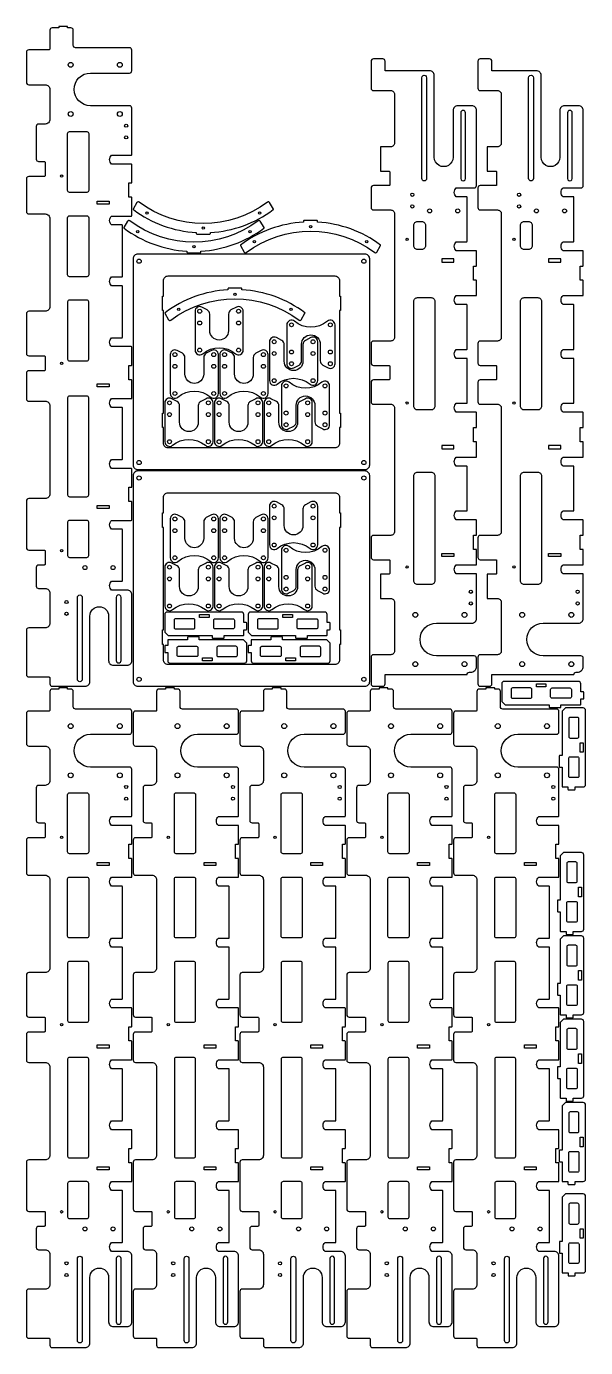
# Model space of a CAD drawing. Extents: x 6578 to 7772, y 12362 to 15184.
import ezdxf

# ---------------------------------------------------------------- set-up
doc = ezdxf.new("R2010")
doc.units = 0

# ---------------------------------------------------------------- blocks, each defined once
blk = doc.blocks.new('Part2012044793', base_point=(-50, 0))
at = {"layer": '1'}
for points in [[(6, 125.4, 0.4142136), (5, 126.4), (0, 126.4), (0, 167.6, 0.4142136), (-1, 168.6), (-12.5, 168.6), (-12.5, 174, 0.4142136), (-13.5, 175), (-26.5, 175, 0.4142136), (-27.5, 174), (-27.5, 168.6), (-45, 168.6, 0.4142136), (-50, 163.6), (-50, 5, 0.4142136), (-45, 0), (-7, 0), (0, 7), (0, 101.4), (5, 101.4, 0.4142136), (6, 102.4)], [(-14, 145.6), (-14, 107.4, -0.4142136), (-17, 104.4), (-33, 104.4, -0.4142136), (-36, 107.4), (-36, 145.6, -0.4142136), (-33, 148.6), (-17, 148.6, -0.4142136)], [(-14, 61.2, 0.4142136), (-17, 64.2), (-33, 64.2, 0.4142136), (-36, 61.2), (-36, 23, 0.4142136), (-33, 20), (-17, 20, 0.4142136), (-14, 23)]]:
    blk.add_lwpolyline(points, format="xyb", close=True, dxfattribs=at)
blk.add_lwpolyline([(-38.55, 94.4), (-38.55, 74.2), (-45.1, 74.2), (-45.1, 94.4)], close=True, dxfattribs=at)
blk = doc.blocks.new('Part2146172900', base_point=(-50, 0))
at = {"layer": '1'}
for points in [[(6, 125.4, 0.4142136), (5, 126.4), (0, 126.4), (0, 167.6, 0.4142136), (-1, 168.6), (-12.5, 168.6), (-12.5, 174, 0.4142136), (-13.5, 175), (-26.5, 175, 0.4142136), (-27.5, 174), (-27.5, 168.6), (-45, 168.6, 0.4142136), (-50, 163.6), (-50, 5, 0.4142136), (-45, 0), (-7, 0), (0, 7), (0, 101.4), (5, 101.4, 0.4142136), (6, 102.4)], [(-14, 145.6), (-14, 107.4, -0.4142136), (-17, 104.4), (-33, 104.4, -0.4142136), (-36, 107.4), (-36, 145.6, -0.4142136), (-33, 148.6), (-17, 148.6, -0.4142136)], [(-14, 61.2, 0.4142136), (-17, 64.2), (-33, 64.2, 0.4142136), (-36, 61.2), (-36, 23, 0.4142136), (-33, 20), (-17, 20, 0.4142136), (-14, 23)]]:
    blk.add_lwpolyline(points, format="xyb", close=True, dxfattribs=at)
blk.add_lwpolyline([(-38.55, 94.4), (-38.55, 74.2), (-45.1, 74.2), (-45.1, 94.4)], close=True, dxfattribs=at)
blk = doc.blocks.new('Part1454773112', base_point=(-50, 0))
at = {"layer": '1'}
for points in [[(6, 125.4, 0.4142136), (5, 126.4), (0, 126.4), (0, 167.6, 0.4142136), (-1, 168.6), (-12.5, 168.6), (-12.5, 174, 0.4142136), (-13.5, 175), (-26.5, 175, 0.4142136), (-27.5, 174), (-27.5, 168.6), (-45, 168.6, 0.4142136), (-50, 163.6), (-50, 5, 0.4142136), (-45, 0), (-7, 0), (0, 7), (0, 101.4), (5, 101.4, 0.4142136), (6, 102.4)], [(-14, 145.6), (-14, 107.4, -0.4142136), (-17, 104.4), (-33, 104.4, -0.4142136), (-36, 107.4), (-36, 145.6, -0.4142136), (-33, 148.6), (-17, 148.6, -0.4142136)], [(-14, 61.2, 0.4142136), (-17, 64.2), (-33, 64.2, 0.4142136), (-36, 61.2), (-36, 23, 0.4142136), (-33, 20), (-17, 20, 0.4142136), (-14, 23)]]:
    blk.add_lwpolyline(points, format="xyb", close=True, dxfattribs=at)
blk.add_lwpolyline([(-38.55, 94.4), (-38.55, 74.2), (-45.1, 74.2), (-45.1, 94.4)], close=True, dxfattribs=at)
blk = doc.blocks.new('Part2070218591', base_point=(-50, 0))
at = {"layer": '1'}
for points in [[(6, 125.4, 0.4142136), (5, 126.4), (0, 126.4), (0, 167.6, 0.4142136), (-1, 168.6), (-12.5, 168.6), (-12.5, 174, 0.4142136), (-13.5, 175), (-26.5, 175, 0.4142136), (-27.5, 174), (-27.5, 168.6), (-45, 168.6, 0.4142136), (-50, 163.6), (-50, 5, 0.4142136), (-45, 0), (-7, 0), (0, 7), (0, 101.4), (5, 101.4, 0.4142136), (6, 102.4)], [(-14, 145.6), (-14, 107.4, -0.4142136), (-17, 104.4), (-33, 104.4, -0.4142136), (-36, 107.4), (-36, 145.6, -0.4142136), (-33, 148.6), (-17, 148.6, -0.4142136)], [(-14, 61.2, 0.4142136), (-17, 64.2), (-33, 64.2, 0.4142136), (-36, 61.2), (-36, 23, 0.4142136), (-33, 20), (-17, 20, 0.4142136), (-14, 23)]]:
    blk.add_lwpolyline(points, format="xyb", close=True, dxfattribs=at)
blk.add_lwpolyline([(-38.55, 94.4), (-38.55, 74.2), (-45.1, 74.2), (-45.1, 94.4)], close=True, dxfattribs=at)
blk = doc.blocks.new('Part1002874080', base_point=(-50, 0))
at = {"layer": '1'}
for points in [[(6, 125.4, 0.4142136), (5, 126.4), (0, 126.4), (0, 167.6, 0.4142136), (-1, 168.6), (-12.5, 168.6), (-12.5, 174, 0.4142136), (-13.5, 175), (-26.5, 175, 0.4142136), (-27.5, 174), (-27.5, 168.6), (-45, 168.6, 0.4142136), (-50, 163.6), (-50, 5, 0.4142136), (-45, 0), (-7, 0), (0, 7), (0, 101.4), (5, 101.4, 0.4142136), (6, 102.4)], [(-14, 145.6), (-14, 107.4, -0.4142136), (-17, 104.4), (-33, 104.4, -0.4142136), (-36, 107.4), (-36, 145.6, -0.4142136), (-33, 148.6), (-17, 148.6, -0.4142136)], [(-14, 61.2, 0.4142136), (-17, 64.2), (-33, 64.2, 0.4142136), (-36, 61.2), (-36, 23, 0.4142136), (-33, 20), (-17, 20, 0.4142136), (-14, 23)]]:
    blk.add_lwpolyline(points, format="xyb", close=True, dxfattribs=at)
blk.add_lwpolyline([(-38.55, 94.4), (-38.55, 74.2), (-45.1, 74.2), (-45.1, 94.4)], close=True, dxfattribs=at)
blk = doc.blocks.new('Part1115939180', base_point=(-4.5, -30))
at = {"layer": '1'}
for points in [[(1405, 95.5, 0.414214), (1395, 105.5), (1255, 105.5, -1), (1255, 145.5), (1350, 145.5, 0.414214), (1360, 155.5), (1360, 185, 0.414214), (1350, 195), (1209.5, 195, 0.414214), (1199.5, 185), (1199.5, 151.9, -0.460628), (1180.5, 151.9), (1180.5, 174, 0.414214), (1179.5, 175), (1070.5, 175, 0.414214), (1069.5, 174), (1069.5, 151.9, -0.460628), (1050.5, 151.9), (1050.5, 194, 0.414214), (1049.5, 195), (1011.1, 195, 0.414214), (1010.1, 194), (1010.1, 188.7), (979.9, 188.7), (979.9, 194, 0.414214), (978.9, 195), (940.5, 195, 0.414214), (939.5, 194), (939.5, 151.9, -0.460628), (920.5, 151.9), (920.5, 174, 0.414214), (919.5, 175), (810.5, 175, 0.414214), (809.5, 174), (809.5, 151.9, -0.460628), (790.5, 151.9), (790.5, 194, 0.414214), (789.5, 195), (751.1, 195, 0.414214), (750.1, 194), (750.1, 188.7), (719.9, 188.7), (719.9, 194, 0.414214), (718.9, 195), (680.5, 195, 0.414214), (679.5, 194), (679.5, 151.9, -0.460628), (660.5, 151.9), (660.5, 174, 0.414214), (659.5, 175), (550.5, 175, 0.414214), (549.5, 174), (549.5, 151.9, -0.460628), (530.5, 151.9), (530.5, 174, 0.414214), (529.5, 175), (420.5, 175, 0.414214), (419.5, 174), (419.5, 151.9, -0.460628), (400.5, 151.9), (400.5, 194, 0.414214), (399.5, 195), (361.1, 195, 0.414214), (360.1, 194), (360.1, 188.7), (329.9, 188.7), (329.9, 194, 0.414214), (328.9, 195), (290.5, 195, 0.414214), (289.5, 194), (289.5, 151.9, -0.460628), (270.5, 151.9), (270.5, 194, 0.414214), (269.5, 195), (170, 195, 0.414214), (165, 190), (165, 107, -1), (95, 107), (95, 190, 0.414214), (90, 195), (46, 195, 0.414214), (41, 190), (41, 75, -0.414214), (36, 70), (3.5, 70, 0.414214), (-1.5, 65), (-1.5, 58), (-3.5, 58, 0.414214), (-4.5, 57), (-4.5, 40, 0.414214), (-3.5, 39), (-1.5, 39), (-1.5, 25, 0.414214), (3.5, 20), (43.5, 20, -0.414214), (45.5, 18), (45.5, -25, 0.414214), (50.5, -30), (115, -30, 0.414214), (120, -25), (120, 10, -0.414214), (130, 20), (194, 20, -0.414214), (204, 10), (204, -4, 0.414214), (209, -9), (279, -9, 0.414214), (284, -4), (284, 8, -0.414214), (286, 10), (314, 10, -0.414214), (316, 8), (316, -25, 0.414214), (321, -30), (391, -30, 0.414214), (396, -25), (396, 10, -0.414214), (406, 20), (594, 20, -0.414214), (604, 10), (604, -25, 0.414214), (609, -30), (694, -30, 0.414214), (699, -25), (699, 8, -0.414214), (701, 10), (729, 10, -0.414214), (731, 8), (731, -25, 0.414214), (736, -30), (791, -30, 0.414214), (796, -25), (796, 10, -0.414214), (806, 20), (994, 20, -0.414214), (1004, 10), (1004, -25, 0.414214), (1009, -30), (1109, -30, 0.414214), (1114, -25), (1114, 8, -0.414214), (1116, 10), (1144, 10, -0.414214), (1146, 8), (1146, -4, 0.414214), (1151, -9), (1191, -9, 0.414214), (1196, -4), (1196, 10, -0.414214), (1206, 20), (1270.1, 20, -0.414214), (1280.1, 10), (1280.1, -25, 0.414214), (1285.1, -30), (1380, -30, 0.414214), (1385, -25), (1385, 18, -0.414214), (1387, 20), (1400, 20, 0.414214), (1405, 25)], [(1350, 172.1), (1215, 172.1, 1), (1215, 161.9), (1350, 161.9, 1)], [(350, 99), (350, 62, -0.414214), (346, 58), (224, 58, -0.414214), (220, 62), (220, 99, -0.414214), (224, 103), (346, 103, -0.414214)], [(530, 99), (530, 62, -0.414214), (526, 58), (404, 58, -0.414214), (400, 62), (400, 99, -0.414214), (404, 103), (526, 103, -0.414214)], [(710, 99, 0.414214), (706, 103), (584, 103, 0.414214), (580, 99), (580, 62, 0.414214), (584, 58), (706, 58, 0.414214), (710, 62)], [(1000, 99, 0.414214), (996, 103), (789, 103, 0.414214), (785, 99), (785, 62, 0.414214), (789, 58), (996, 58, 0.414214), (1000, 62)], [(1129.5, 99, 0.414214), (1125.5, 103), (1054.5, 103, 0.414214), (1050.5, 99), (1050.5, 62, 0.414214), (1054.5, 58), (1125.5, 58, 0.414214), (1129.5, 62)], [(1390, 89.1, -1), (1390, 78.9), (1215, 78.9, -1), (1215, 89.1)]]:
    blk.add_lwpolyline(points, format="xyb", close=True, dxfattribs=at)
for points in [[(375.1, 146.5), (375.1, 121.3), (368.6, 121.3), (368.6, 146.5)], [(765.1, 146.5), (765.1, 121.3), (758.6, 121.3), (758.6, 146.5)], [(1025.1, 146.5), (1025.1, 121.3), (1018.6, 121.3), (1018.6, 146.5)]]:
    blk.add_lwpolyline(points, close=True, dxfattribs=at)
for centre, radius in [((77.5, 169.5), 5.25), ((182.5, 169.5), 5.25), ((207.5, 183), 3.4), ((232.5, 183), 3.4), ((1151.5, 155), 4.25), ((1151.5, 95), 4.25), ((77.5, 64.5), 5.25), ((182.5, 64.5), 5.25), ((1225, 55.5), 3.4), ((1250, 55.5), 3.4), ((315, 45), 2.5), ((715, 45), 2.5), ((1115, 45), 2.5)]:
    blk.add_circle(centre, radius, dxfattribs=at)
blk = doc.blocks.new('Part1160645704', base_point=(-4.5, -30))
at = {"layer": '1'}
for points in [[(1405, 95.5, 0.414214), (1395, 105.5), (1255, 105.5, -1), (1255, 145.5), (1350, 145.5, 0.414214), (1360, 155.5), (1360, 185, 0.414214), (1350, 195), (1209.5, 195, 0.414214), (1199.5, 185), (1199.5, 151.9, -0.460628), (1180.5, 151.9), (1180.5, 174, 0.414214), (1179.5, 175), (1070.5, 175, 0.414214), (1069.5, 174), (1069.5, 151.9, -0.460628), (1050.5, 151.9), (1050.5, 194, 0.414214), (1049.5, 195), (1011.1, 195, 0.414214), (1010.1, 194), (1010.1, 188.7), (979.9, 188.7), (979.9, 194, 0.414214), (978.9, 195), (940.5, 195, 0.414214), (939.5, 194), (939.5, 151.9, -0.460628), (920.5, 151.9), (920.5, 174, 0.414214), (919.5, 175), (810.5, 175, 0.414214), (809.5, 174), (809.5, 151.9, -0.460628), (790.5, 151.9), (790.5, 194, 0.414214), (789.5, 195), (751.1, 195, 0.414214), (750.1, 194), (750.1, 188.7), (719.9, 188.7), (719.9, 194, 0.414214), (718.9, 195), (680.5, 195, 0.414214), (679.5, 194), (679.5, 151.9, -0.460628), (660.5, 151.9), (660.5, 174, 0.414214), (659.5, 175), (550.5, 175, 0.414214), (549.5, 174), (549.5, 151.9, -0.460628), (530.5, 151.9), (530.5, 174, 0.414214), (529.5, 175), (420.5, 175, 0.414214), (419.5, 174), (419.5, 151.9, -0.460628), (400.5, 151.9), (400.5, 194, 0.414214), (399.5, 195), (361.1, 195, 0.414214), (360.1, 194), (360.1, 188.7), (329.9, 188.7), (329.9, 194, 0.414214), (328.9, 195), (290.5, 195, 0.414214), (289.5, 194), (289.5, 151.9, -0.460628), (270.5, 151.9), (270.5, 194, 0.414214), (269.5, 195), (170, 195, 0.414214), (165, 190), (165, 107, -1), (95, 107), (95, 190, 0.414214), (90, 195), (46, 195, 0.414214), (41, 190), (41, 75, -0.414214), (36, 70), (3.5, 70, 0.414214), (-1.5, 65), (-1.5, 58), (-3.5, 58, 0.414214), (-4.5, 57), (-4.5, 40, 0.414214), (-3.5, 39), (-1.5, 39), (-1.5, 25, 0.414214), (3.5, 20), (43.5, 20, -0.414214), (45.5, 18), (45.5, -25, 0.414214), (50.5, -30), (115, -30, 0.414214), (120, -25), (120, 10, -0.414214), (130, 20), (194, 20, -0.414214), (204, 10), (204, -4, 0.414214), (209, -9), (279, -9, 0.414214), (284, -4), (284, 8, -0.414214), (286, 10), (314, 10, -0.414214), (316, 8), (316, -25, 0.414214), (321, -30), (391, -30, 0.414214), (396, -25), (396, 10, -0.414214), (406, 20), (594, 20, -0.414214), (604, 10), (604, -25, 0.414214), (609, -30), (694, -30, 0.414214), (699, -25), (699, 8, -0.414214), (701, 10), (729, 10, -0.414214), (731, 8), (731, -25, 0.414214), (736, -30), (791, -30, 0.414214), (796, -25), (796, 10, -0.414214), (806, 20), (994, 20, -0.414214), (1004, 10), (1004, -25, 0.414214), (1009, -30), (1109, -30, 0.414214), (1114, -25), (1114, 8, -0.414214), (1116, 10), (1144, 10, -0.414214), (1146, 8), (1146, -4, 0.414214), (1151, -9), (1191, -9, 0.414214), (1196, -4), (1196, 10, -0.414214), (1206, 20), (1270.1, 20, -0.414214), (1280.1, 10), (1280.1, -25, 0.414214), (1285.1, -30), (1380, -30, 0.414214), (1385, -25), (1385, 18, -0.414214), (1387, 20), (1400, 20, 0.414214), (1405, 25)], [(1350, 172.1), (1215, 172.1, 1), (1215, 161.9), (1350, 161.9, 1)], [(350, 99), (350, 62, -0.414214), (346, 58), (224, 58, -0.414214), (220, 62), (220, 99, -0.414214), (224, 103), (346, 103, -0.414214)], [(530, 99), (530, 62, -0.414214), (526, 58), (404, 58, -0.414214), (400, 62), (400, 99, -0.414214), (404, 103), (526, 103, -0.414214)], [(710, 99, 0.414214), (706, 103), (584, 103, 0.414214), (580, 99), (580, 62, 0.414214), (584, 58), (706, 58, 0.414214), (710, 62)], [(1000, 99, 0.414214), (996, 103), (789, 103, 0.414214), (785, 99), (785, 62, 0.414214), (789, 58), (996, 58, 0.414214), (1000, 62)], [(1129.5, 99, 0.414214), (1125.5, 103), (1054.5, 103, 0.414214), (1050.5, 99), (1050.5, 62, 0.414214), (1054.5, 58), (1125.5, 58, 0.414214), (1129.5, 62)], [(1390, 89.1, -1), (1390, 78.9), (1215, 78.9, -1), (1215, 89.1)]]:
    blk.add_lwpolyline(points, format="xyb", close=True, dxfattribs=at)
for points in [[(375.1, 146.5), (375.1, 121.3), (368.6, 121.3), (368.6, 146.5)], [(765.1, 146.5), (765.1, 121.3), (758.6, 121.3), (758.6, 146.5)], [(1025.1, 146.5), (1025.1, 121.3), (1018.6, 121.3), (1018.6, 146.5)]]:
    blk.add_lwpolyline(points, close=True, dxfattribs=at)
for centre, radius in [((77.5, 169.5), 5.25), ((182.5, 169.5), 5.25), ((207.5, 183), 3.4), ((232.5, 183), 3.4), ((1151.5, 155), 4.25), ((1151.5, 95), 4.25), ((77.5, 64.5), 5.25), ((182.5, 64.5), 5.25), ((1225, 55.5), 3.4), ((1250, 55.5), 3.4), ((315, 45), 2.5), ((715, 45), 2.5), ((1115, 45), 2.5)]:
    blk.add_circle(centre, radius, dxfattribs=at)
blk = doc.blocks.new('Part1557064205', base_point=(-4.5, -30))
at = {"layer": '1'}
for points in [[(1405, 95.5, 0.414214), (1395, 105.5), (1255, 105.5, -1), (1255, 145.5), (1350, 145.5, 0.414214), (1360, 155.5), (1360, 185, 0.414214), (1350, 195), (1209.5, 195, 0.414214), (1199.5, 185), (1199.5, 151.9, -0.460628), (1180.5, 151.9), (1180.5, 174, 0.414214), (1179.5, 175), (1070.5, 175, 0.414214), (1069.5, 174), (1069.5, 151.9, -0.460628), (1050.5, 151.9), (1050.5, 194, 0.414214), (1049.5, 195), (1011.1, 195, 0.414214), (1010.1, 194), (1010.1, 188.7), (979.9, 188.7), (979.9, 194, 0.414214), (978.9, 195), (940.5, 195, 0.414214), (939.5, 194), (939.5, 151.9, -0.460628), (920.5, 151.9), (920.5, 174, 0.414214), (919.5, 175), (810.5, 175, 0.414214), (809.5, 174), (809.5, 151.9, -0.460628), (790.5, 151.9), (790.5, 194, 0.414214), (789.5, 195), (751.1, 195, 0.414214), (750.1, 194), (750.1, 188.7), (719.9, 188.7), (719.9, 194, 0.414214), (718.9, 195), (680.5, 195, 0.414214), (679.5, 194), (679.5, 151.9, -0.460628), (660.5, 151.9), (660.5, 174, 0.414214), (659.5, 175), (550.5, 175, 0.414214), (549.5, 174), (549.5, 151.9, -0.460628), (530.5, 151.9), (530.5, 174, 0.414214), (529.5, 175), (420.5, 175, 0.414214), (419.5, 174), (419.5, 151.9, -0.460628), (400.5, 151.9), (400.5, 194, 0.414214), (399.5, 195), (361.1, 195, 0.414214), (360.1, 194), (360.1, 188.7), (329.9, 188.7), (329.9, 194, 0.414214), (328.9, 195), (290.5, 195, 0.414214), (289.5, 194), (289.5, 151.9, -0.460628), (270.5, 151.9), (270.5, 194, 0.414214), (269.5, 195), (170, 195, 0.414214), (165, 190), (165, 107, -1), (95, 107), (95, 190, 0.414214), (90, 195), (46, 195, 0.414214), (41, 190), (41, 75, -0.414214), (36, 70), (3.5, 70, 0.414214), (-1.5, 65), (-1.5, 58), (-3.5, 58, 0.414214), (-4.5, 57), (-4.5, 40, 0.414214), (-3.5, 39), (-1.5, 39), (-1.5, 25, 0.414214), (3.5, 20), (43.5, 20, -0.414214), (45.5, 18), (45.5, -25, 0.414214), (50.5, -30), (115, -30, 0.414214), (120, -25), (120, 10, -0.414214), (130, 20), (194, 20, -0.414214), (204, 10), (204, -4, 0.414214), (209, -9), (279, -9, 0.414214), (284, -4), (284, 8, -0.414214), (286, 10), (314, 10, -0.414214), (316, 8), (316, -25, 0.414214), (321, -30), (391, -30, 0.414214), (396, -25), (396, 10, -0.414214), (406, 20), (594, 20, -0.414214), (604, 10), (604, -25, 0.414214), (609, -30), (694, -30, 0.414214), (699, -25), (699, 8, -0.414214), (701, 10), (729, 10, -0.414214), (731, 8), (731, -25, 0.414214), (736, -30), (791, -30, 0.414214), (796, -25), (796, 10, -0.414214), (806, 20), (994, 20, -0.414214), (1004, 10), (1004, -25, 0.414214), (1009, -30), (1109, -30, 0.414214), (1114, -25), (1114, 8, -0.414214), (1116, 10), (1144, 10, -0.414214), (1146, 8), (1146, -4, 0.414214), (1151, -9), (1191, -9, 0.414214), (1196, -4), (1196, 10, -0.414214), (1206, 20), (1270.1, 20, -0.414214), (1280.1, 10), (1280.1, -25, 0.414214), (1285.1, -30), (1380, -30, 0.414214), (1385, -25), (1385, 18, -0.414214), (1387, 20), (1400, 20, 0.414214), (1405, 25)], [(1350, 172.1), (1215, 172.1, 1), (1215, 161.9), (1350, 161.9, 1)], [(350, 99), (350, 62, -0.414214), (346, 58), (224, 58, -0.414214), (220, 62), (220, 99, -0.414214), (224, 103), (346, 103, -0.414214)], [(530, 99), (530, 62, -0.414214), (526, 58), (404, 58, -0.414214), (400, 62), (400, 99, -0.414214), (404, 103), (526, 103, -0.414214)], [(710, 99, 0.414214), (706, 103), (584, 103, 0.414214), (580, 99), (580, 62, 0.414214), (584, 58), (706, 58, 0.414214), (710, 62)], [(1000, 99, 0.414214), (996, 103), (789, 103, 0.414214), (785, 99), (785, 62, 0.414214), (789, 58), (996, 58, 0.414214), (1000, 62)], [(1129.5, 99, 0.414214), (1125.5, 103), (1054.5, 103, 0.414214), (1050.5, 99), (1050.5, 62, 0.414214), (1054.5, 58), (1125.5, 58, 0.414214), (1129.5, 62)], [(1390, 89.1, -1), (1390, 78.9), (1215, 78.9, -1), (1215, 89.1)]]:
    blk.add_lwpolyline(points, format="xyb", close=True, dxfattribs=at)
for points in [[(375.1, 146.5), (375.1, 121.3), (368.6, 121.3), (368.6, 146.5)], [(765.1, 146.5), (765.1, 121.3), (758.6, 121.3), (758.6, 146.5)], [(1025.1, 146.5), (1025.1, 121.3), (1018.6, 121.3), (1018.6, 146.5)]]:
    blk.add_lwpolyline(points, close=True, dxfattribs=at)
for centre, radius in [((77.5, 169.5), 5.25), ((182.5, 169.5), 5.25), ((207.5, 183), 3.4), ((232.5, 183), 3.4), ((1151.5, 155), 4.25), ((1151.5, 95), 4.25), ((77.5, 64.5), 5.25), ((182.5, 64.5), 5.25), ((1225, 55.5), 3.4), ((1250, 55.5), 3.4), ((315, 45), 2.5), ((715, 45), 2.5), ((1115, 45), 2.5)]:
    blk.add_circle(centre, radius, dxfattribs=at)
blk = doc.blocks.new('Part865901877', base_point=(-4.5, -30))
at = {"layer": '1'}
for points in [[(1405, 95.5, 0.414214), (1395, 105.5), (1255, 105.5, -1), (1255, 145.5), (1350, 145.5, 0.414214), (1360, 155.5), (1360, 185, 0.414214), (1350, 195), (1209.5, 195, 0.414214), (1199.5, 185), (1199.5, 151.9, -0.460628), (1180.5, 151.9), (1180.5, 174, 0.414214), (1179.5, 175), (1070.5, 175, 0.414214), (1069.5, 174), (1069.5, 151.9, -0.460628), (1050.5, 151.9), (1050.5, 194, 0.414214), (1049.5, 195), (1011.1, 195, 0.414214), (1010.1, 194), (1010.1, 188.7), (979.9, 188.7), (979.9, 194, 0.414214), (978.9, 195), (940.5, 195, 0.414214), (939.5, 194), (939.5, 151.9, -0.460628), (920.5, 151.9), (920.5, 174, 0.414214), (919.5, 175), (810.5, 175, 0.414214), (809.5, 174), (809.5, 151.9, -0.460628), (790.5, 151.9), (790.5, 194, 0.414214), (789.5, 195), (751.1, 195, 0.414214), (750.1, 194), (750.1, 188.7), (719.9, 188.7), (719.9, 194, 0.414214), (718.9, 195), (680.5, 195, 0.414214), (679.5, 194), (679.5, 151.9, -0.460628), (660.5, 151.9), (660.5, 174, 0.414214), (659.5, 175), (550.5, 175, 0.414214), (549.5, 174), (549.5, 151.9, -0.460628), (530.5, 151.9), (530.5, 174, 0.414214), (529.5, 175), (420.5, 175, 0.414214), (419.5, 174), (419.5, 151.9, -0.460628), (400.5, 151.9), (400.5, 194, 0.414214), (399.5, 195), (361.1, 195, 0.414214), (360.1, 194), (360.1, 188.7), (329.9, 188.7), (329.9, 194, 0.414214), (328.9, 195), (290.5, 195, 0.414214), (289.5, 194), (289.5, 151.9, -0.460628), (270.5, 151.9), (270.5, 194, 0.414214), (269.5, 195), (170, 195, 0.414214), (165, 190), (165, 107, -1), (95, 107), (95, 190, 0.414214), (90, 195), (46, 195, 0.414214), (41, 190), (41, 75, -0.414214), (36, 70), (3.5, 70, 0.414214), (-1.5, 65), (-1.5, 58), (-3.5, 58, 0.414214), (-4.5, 57), (-4.5, 40, 0.414214), (-3.5, 39), (-1.5, 39), (-1.5, 25, 0.414214), (3.5, 20), (43.5, 20, -0.414214), (45.5, 18), (45.5, -25, 0.414214), (50.5, -30), (115, -30, 0.414214), (120, -25), (120, 10, -0.414214), (130, 20), (194, 20, -0.414214), (204, 10), (204, -4, 0.414214), (209, -9), (279, -9, 0.414214), (284, -4), (284, 8, -0.414214), (286, 10), (314, 10, -0.414214), (316, 8), (316, -25, 0.414214), (321, -30), (391, -30, 0.414214), (396, -25), (396, 10, -0.414214), (406, 20), (594, 20, -0.414214), (604, 10), (604, -25, 0.414214), (609, -30), (694, -30, 0.414214), (699, -25), (699, 8, -0.414214), (701, 10), (729, 10, -0.414214), (731, 8), (731, -25, 0.414214), (736, -30), (791, -30, 0.414214), (796, -25), (796, 10, -0.414214), (806, 20), (994, 20, -0.414214), (1004, 10), (1004, -25, 0.414214), (1009, -30), (1109, -30, 0.414214), (1114, -25), (1114, 8, -0.414214), (1116, 10), (1144, 10, -0.414214), (1146, 8), (1146, -4, 0.414214), (1151, -9), (1191, -9, 0.414214), (1196, -4), (1196, 10, -0.414214), (1206, 20), (1270.1, 20, -0.414214), (1280.1, 10), (1280.1, -25, 0.414214), (1285.1, -30), (1380, -30, 0.414214), (1385, -25), (1385, 18, -0.414214), (1387, 20), (1400, 20, 0.414214), (1405, 25)], [(1350, 172.1), (1215, 172.1, 1), (1215, 161.9), (1350, 161.9, 1)], [(350, 99), (350, 62, -0.414214), (346, 58), (224, 58, -0.414214), (220, 62), (220, 99, -0.414214), (224, 103), (346, 103, -0.414214)], [(530, 99), (530, 62, -0.414214), (526, 58), (404, 58, -0.414214), (400, 62), (400, 99, -0.414214), (404, 103), (526, 103, -0.414214)], [(710, 99, 0.414214), (706, 103), (584, 103, 0.414214), (580, 99), (580, 62, 0.414214), (584, 58), (706, 58, 0.414214), (710, 62)], [(1000, 99, 0.414214), (996, 103), (789, 103, 0.414214), (785, 99), (785, 62, 0.414214), (789, 58), (996, 58, 0.414214), (1000, 62)], [(1129.5, 99, 0.414214), (1125.5, 103), (1054.5, 103, 0.414214), (1050.5, 99), (1050.5, 62, 0.414214), (1054.5, 58), (1125.5, 58, 0.414214), (1129.5, 62)], [(1390, 89.1, -1), (1390, 78.9), (1215, 78.9, -1), (1215, 89.1)]]:
    blk.add_lwpolyline(points, format="xyb", close=True, dxfattribs=at)
for points in [[(375.1, 146.5), (375.1, 121.3), (368.6, 121.3), (368.6, 146.5)], [(765.1, 146.5), (765.1, 121.3), (758.6, 121.3), (758.6, 146.5)], [(1025.1, 146.5), (1025.1, 121.3), (1018.6, 121.3), (1018.6, 146.5)]]:
    blk.add_lwpolyline(points, close=True, dxfattribs=at)
for centre, radius in [((77.5, 169.5), 5.25), ((182.5, 169.5), 5.25), ((207.5, 183), 3.4), ((232.5, 183), 3.4), ((1151.5, 155), 4.25), ((1151.5, 95), 4.25), ((77.5, 64.5), 5.25), ((182.5, 64.5), 5.25), ((1225, 55.5), 3.4), ((1250, 55.5), 3.4), ((315, 45), 2.5), ((715, 45), 2.5), ((1115, 45), 2.5)]:
    blk.add_circle(centre, radius, dxfattribs=at)
blk = doc.blocks.new('Part2023194582', base_point=(-4.5, -30))
at = {"layer": '1'}
for points in [[(1405, 95.5, 0.414214), (1395, 105.5), (1255, 105.5, -1), (1255, 145.5), (1350, 145.5, 0.414214), (1360, 155.5), (1360, 185, 0.414214), (1350, 195), (1209.5, 195, 0.414214), (1199.5, 185), (1199.5, 151.9, -0.460628), (1180.5, 151.9), (1180.5, 174, 0.414214), (1179.5, 175), (1070.5, 175, 0.414214), (1069.5, 174), (1069.5, 151.9, -0.460628), (1050.5, 151.9), (1050.5, 194, 0.414214), (1049.5, 195), (1011.1, 195, 0.414214), (1010.1, 194), (1010.1, 188.7), (979.9, 188.7), (979.9, 194, 0.414214), (978.9, 195), (940.5, 195, 0.414214), (939.5, 194), (939.5, 151.9, -0.460628), (920.5, 151.9), (920.5, 174, 0.414214), (919.5, 175), (810.5, 175, 0.414214), (809.5, 174), (809.5, 151.9, -0.460628), (790.5, 151.9), (790.5, 194, 0.414214), (789.5, 195), (751.1, 195, 0.414214), (750.1, 194), (750.1, 188.7), (719.9, 188.7), (719.9, 194, 0.414214), (718.9, 195), (680.5, 195, 0.414214), (679.5, 194), (679.5, 151.9, -0.460628), (660.5, 151.9), (660.5, 174, 0.414214), (659.5, 175), (550.5, 175, 0.414214), (549.5, 174), (549.5, 151.9, -0.460628), (530.5, 151.9), (530.5, 174, 0.414214), (529.5, 175), (420.5, 175, 0.414214), (419.5, 174), (419.5, 151.9, -0.460628), (400.5, 151.9), (400.5, 194, 0.414214), (399.5, 195), (361.1, 195, 0.414214), (360.1, 194), (360.1, 188.7), (329.9, 188.7), (329.9, 194, 0.414214), (328.9, 195), (290.5, 195, 0.414214), (289.5, 194), (289.5, 151.9, -0.460628), (270.5, 151.9), (270.5, 194, 0.414214), (269.5, 195), (170, 195, 0.414214), (165, 190), (165, 107, -1), (95, 107), (95, 190, 0.414214), (90, 195), (46, 195, 0.414214), (41, 190), (41, 75, -0.414214), (36, 70), (3.5, 70, 0.414214), (-1.5, 65), (-1.5, 58), (-3.5, 58, 0.414214), (-4.5, 57), (-4.5, 40, 0.414214), (-3.5, 39), (-1.5, 39), (-1.5, 25, 0.414214), (3.5, 20), (43.5, 20, -0.414214), (45.5, 18), (45.5, -25, 0.414214), (50.5, -30), (115, -30, 0.414214), (120, -25), (120, 10, -0.414214), (130, 20), (194, 20, -0.414214), (204, 10), (204, -4, 0.414214), (209, -9), (279, -9, 0.414214), (284, -4), (284, 8, -0.414214), (286, 10), (314, 10, -0.414214), (316, 8), (316, -25, 0.414214), (321, -30), (391, -30, 0.414214), (396, -25), (396, 10, -0.414214), (406, 20), (594, 20, -0.414214), (604, 10), (604, -25, 0.414214), (609, -30), (694, -30, 0.414214), (699, -25), (699, 8, -0.414214), (701, 10), (729, 10, -0.414214), (731, 8), (731, -25, 0.414214), (736, -30), (791, -30, 0.414214), (796, -25), (796, 10, -0.414214), (806, 20), (994, 20, -0.414214), (1004, 10), (1004, -25, 0.414214), (1009, -30), (1109, -30, 0.414214), (1114, -25), (1114, 8, -0.414214), (1116, 10), (1144, 10, -0.414214), (1146, 8), (1146, -4, 0.414214), (1151, -9), (1191, -9, 0.414214), (1196, -4), (1196, 10, -0.414214), (1206, 20), (1270.1, 20, -0.414214), (1280.1, 10), (1280.1, -25, 0.414214), (1285.1, -30), (1380, -30, 0.414214), (1385, -25), (1385, 18, -0.414214), (1387, 20), (1400, 20, 0.414214), (1405, 25)], [(1350, 172.1), (1215, 172.1, 1), (1215, 161.9), (1350, 161.9, 1)], [(350, 99), (350, 62, -0.414214), (346, 58), (224, 58, -0.414214), (220, 62), (220, 99, -0.414214), (224, 103), (346, 103, -0.414214)], [(530, 99), (530, 62, -0.414214), (526, 58), (404, 58, -0.414214), (400, 62), (400, 99, -0.414214), (404, 103), (526, 103, -0.414214)], [(710, 99, 0.414214), (706, 103), (584, 103, 0.414214), (580, 99), (580, 62, 0.414214), (584, 58), (706, 58, 0.414214), (710, 62)], [(1000, 99, 0.414214), (996, 103), (789, 103, 0.414214), (785, 99), (785, 62, 0.414214), (789, 58), (996, 58, 0.414214), (1000, 62)], [(1129.5, 99, 0.414214), (1125.5, 103), (1054.5, 103, 0.414214), (1050.5, 99), (1050.5, 62, 0.414214), (1054.5, 58), (1125.5, 58, 0.414214), (1129.5, 62)], [(1390, 89.1, -1), (1390, 78.9), (1215, 78.9, -1), (1215, 89.1)]]:
    blk.add_lwpolyline(points, format="xyb", close=True, dxfattribs=at)
for points in [[(375.1, 146.5), (375.1, 121.3), (368.6, 121.3), (368.6, 146.5)], [(765.1, 146.5), (765.1, 121.3), (758.6, 121.3), (758.6, 146.5)], [(1025.1, 146.5), (1025.1, 121.3), (1018.6, 121.3), (1018.6, 146.5)]]:
    blk.add_lwpolyline(points, close=True, dxfattribs=at)
for centre, radius in [((77.5, 169.5), 5.25), ((182.5, 169.5), 5.25), ((207.5, 183), 3.4), ((232.5, 183), 3.4), ((1151.5, 155), 4.25), ((1151.5, 95), 4.25), ((77.5, 64.5), 5.25), ((182.5, 64.5), 5.25), ((1225, 55.5), 3.4), ((1250, 55.5), 3.4), ((315, 45), 2.5), ((715, 45), 2.5), ((1115, 45), 2.5)]:
    blk.add_circle(centre, radius, dxfattribs=at)
blk = doc.blocks.new('Part1122564706', base_point=(-50, 0))
at = {"layer": '1'}
for points in [[(6, 125.4, 0.4142136), (5, 126.4), (0, 126.4), (0, 167.6, 0.4142136), (-1, 168.6), (-12.5, 168.6), (-12.5, 174, 0.4142136), (-13.5, 175), (-26.5, 175, 0.4142136), (-27.5, 174), (-27.5, 168.6), (-45, 168.6, 0.4142136), (-50, 163.6), (-50, 5, 0.4142136), (-45, 0), (-7, 0), (0, 7), (0, 101.4), (5, 101.4, 0.4142136), (6, 102.4)], [(-14, 145.6), (-14, 107.4, -0.4142136), (-17, 104.4), (-33, 104.4, -0.4142136), (-36, 107.4), (-36, 145.6, -0.4142136), (-33, 148.6), (-17, 148.6, -0.4142136)], [(-14, 61.2, 0.4142136), (-17, 64.2), (-33, 64.2, 0.4142136), (-36, 61.2), (-36, 23, 0.4142136), (-33, 20), (-17, 20, 0.4142136), (-14, 23)]]:
    blk.add_lwpolyline(points, format="xyb", close=True, dxfattribs=at)
blk.add_lwpolyline([(-38.55, 94.4), (-38.55, 74.2), (-45.1, 74.2), (-45.1, 94.4)], close=True, dxfattribs=at)
blk = doc.blocks.new('Part1522528238', base_point=(-50, 0))
at = {"layer": '1'}
for points in [[(6, 125.4, 0.4142136), (5, 126.4), (0, 126.4), (0, 167.6, 0.4142136), (-1, 168.6), (-12.5, 168.6), (-12.5, 174, 0.4142136), (-13.5, 175), (-26.5, 175, 0.4142136), (-27.5, 174), (-27.5, 168.6), (-45, 168.6, 0.4142136), (-50, 163.6), (-50, 5, 0.4142136), (-45, 0), (-7, 0), (0, 7), (0, 101.4), (5, 101.4, 0.4142136), (6, 102.4)], [(-14, 145.6), (-14, 107.4, -0.4142136), (-17, 104.4), (-33, 104.4, -0.4142136), (-36, 107.4), (-36, 145.6, -0.4142136), (-33, 148.6), (-17, 148.6, -0.4142136)], [(-14, 61.2, 0.4142136), (-17, 64.2), (-33, 64.2, 0.4142136), (-36, 61.2), (-36, 23, 0.4142136), (-33, 20), (-17, 20, 0.4142136), (-14, 23)]]:
    blk.add_lwpolyline(points, format="xyb", close=True, dxfattribs=at)
blk.add_lwpolyline([(-38.55, 94.4), (-38.55, 74.2), (-45.1, 74.2), (-45.1, 94.4)], close=True, dxfattribs=at)
blk = doc.blocks.new('Part1572707429', base_point=(-50, 0))
at = {"layer": '1'}
for points in [[(6, 125.4, 0.4142136), (5, 126.4), (0, 126.4), (0, 167.6, 0.4142136), (-1, 168.6), (-12.5, 168.6), (-12.5, 174, 0.4142136), (-13.5, 175), (-26.5, 175, 0.4142136), (-27.5, 174), (-27.5, 168.6), (-45, 168.6, 0.4142136), (-50, 163.6), (-50, 5, 0.4142136), (-45, 0), (-7, 0), (0, 7), (0, 101.4), (5, 101.4, 0.4142136), (6, 102.4)], [(-14, 145.6), (-14, 107.4, -0.4142136), (-17, 104.4), (-33, 104.4, -0.4142136), (-36, 107.4), (-36, 145.6, -0.4142136), (-33, 148.6), (-17, 148.6, -0.4142136)], [(-14, 61.2, 0.4142136), (-17, 64.2), (-33, 64.2, 0.4142136), (-36, 61.2), (-36, 23, 0.4142136), (-33, 20), (-17, 20, 0.4142136), (-14, 23)]]:
    blk.add_lwpolyline(points, format="xyb", close=True, dxfattribs=at)
blk.add_lwpolyline([(-38.55, 94.4), (-38.55, 74.2), (-45.1, 74.2), (-45.1, 94.4)], close=True, dxfattribs=at)
blk = doc.blocks.new('Part1651051524', base_point=(-50, 0))
at = {"layer": '1'}
for points in [[(6, 125.4, 0.4142136), (5, 126.4), (0, 126.4), (0, 167.6, 0.4142136), (-1, 168.6), (-12.5, 168.6), (-12.5, 174, 0.4142136), (-13.5, 175), (-26.5, 175, 0.4142136), (-27.5, 174), (-27.5, 168.6), (-45, 168.6, 0.4142136), (-50, 163.6), (-50, 5, 0.4142136), (-45, 0), (-7, 0), (0, 7), (0, 101.4), (5, 101.4, 0.4142136), (6, 102.4)], [(-14, 145.6), (-14, 107.4, -0.4142136), (-17, 104.4), (-33, 104.4, -0.4142136), (-36, 107.4), (-36, 145.6, -0.4142136), (-33, 148.6), (-17, 148.6, -0.4142136)], [(-14, 61.2, 0.4142136), (-17, 64.2), (-33, 64.2, 0.4142136), (-36, 61.2), (-36, 23, 0.4142136), (-33, 20), (-17, 20, 0.4142136), (-14, 23)]]:
    blk.add_lwpolyline(points, format="xyb", close=True, dxfattribs=at)
blk.add_lwpolyline([(-38.55, 94.4), (-38.55, 74.2), (-45.1, 74.2), (-45.1, 94.4)], close=True, dxfattribs=at)
blk = doc.blocks.new('Part410150590', base_point=(-51.5, -51.5))
at = {"layer": '1'}
blk.add_lwpolyline([(50.4, 36.8, 0.564148), (41.5, 51.5), (-41.5, 51.5, 0.635092), (-49.2, 35.1, -0.360783), (-49.2, -35.1, 0.635092), (-41.5, -51.5), (41.5, -51.5, 0.564148), (50.4, -36.8), (44.3, -25.3, 0.278651), (35.5, -20), (0, -20, -1), (0, 20), (35.5, 20, 0.278651), (44.3, 25.3)], format="xyb", close=True, dxfattribs=at)
for centre in [(-41.5, 41.5), (16.5, 41.5), (41.5, 41.5), (-41.5, -41.5), (16.5, -41.5), (41.5, -41.5)]:
    blk.add_circle(centre, 4.2, dxfattribs=at)
blk = doc.blocks.new('Part623803835', base_point=(-51.5, -51.5))
at = {"layer": '1'}
blk.add_lwpolyline([(50.4, 36.8, 0.564148), (41.5, 51.5), (-41.5, 51.5, 0.635092), (-49.2, 35.1, -0.360783), (-49.2, -35.1, 0.635092), (-41.5, -51.5), (41.5, -51.5, 0.564148), (50.4, -36.8), (44.3, -25.3, 0.278651), (35.5, -20), (0, -20, -1), (0, 20), (35.5, 20, 0.278651), (44.3, 25.3)], format="xyb", close=True, dxfattribs=at)
for centre in [(-41.5, 41.5), (16.5, 41.5), (41.5, 41.5), (-41.5, -41.5), (16.5, -41.5), (41.5, -41.5)]:
    blk.add_circle(centre, 4.2, dxfattribs=at)
blk = doc.blocks.new('Part292893852', base_point=(-51.5, -51.5))
at = {"layer": '1'}
blk.add_lwpolyline([(50.4, 36.8, 0.564148), (41.5, 51.5), (-41.5, 51.5, 0.635092), (-49.2, 35.1, -0.360783), (-49.2, -35.1, 0.635092), (-41.5, -51.5), (41.5, -51.5, 0.564148), (50.4, -36.8), (44.3, -25.3, 0.278651), (35.5, -20), (0, -20, -1), (0, 20), (35.5, 20, 0.278651), (44.3, 25.3)], format="xyb", close=True, dxfattribs=at)
for centre in [(-41.5, 41.5), (16.5, 41.5), (41.5, 41.5), (-41.5, -41.5), (16.5, -41.5), (41.5, -41.5)]:
    blk.add_circle(centre, 4.2, dxfattribs=at)
blk = doc.blocks.new('Part1244484945', base_point=(-51.5, -51.5))
at = {"layer": '1'}
blk.add_lwpolyline([(50.4, 36.8, 0.564148), (41.5, 51.5), (-41.5, 51.5, 0.635092), (-49.2, 35.1, -0.360783), (-49.2, -35.1, 0.635092), (-41.5, -51.5), (41.5, -51.5, 0.564148), (50.4, -36.8), (44.3, -25.3, 0.278651), (35.5, -20), (0, -20, -1), (0, 20), (35.5, 20, 0.278651), (44.3, 25.3)], format="xyb", close=True, dxfattribs=at)
for centre in [(-41.5, 41.5), (16.5, 41.5), (41.5, 41.5), (-41.5, -41.5), (16.5, -41.5), (41.5, -41.5)]:
    blk.add_circle(centre, 4.2, dxfattribs=at)
blk = doc.blocks.new('Part1448266379', base_point=(-51.5, -51.5))
at = {"layer": '1'}
blk.add_lwpolyline([(50.4, 36.8, 0.564148), (41.5, 51.5), (-41.5, 51.5, 0.635092), (-49.2, 35.1, -0.360783), (-49.2, -35.1, 0.635092), (-41.5, -51.5), (41.5, -51.5, 0.564148), (50.4, -36.8), (44.3, -25.3, 0.278651), (35.5, -20), (0, -20, -1), (0, 20), (35.5, 20, 0.278651), (44.3, 25.3)], format="xyb", close=True, dxfattribs=at)
for centre in [(-41.5, 41.5), (16.5, 41.5), (41.5, 41.5), (-41.5, -41.5), (16.5, -41.5), (41.5, -41.5)]:
    blk.add_circle(centre, 4.2, dxfattribs=at)
blk = doc.blocks.new('Part2090410665', base_point=(-51.5, -51.5))
at = {"layer": '1'}
blk.add_lwpolyline([(50.4, 36.8, 0.564148), (41.5, 51.5), (-41.5, 51.5, 0.635092), (-49.2, 35.1, -0.360783), (-49.2, -35.1, 0.635092), (-41.5, -51.5), (41.5, -51.5, 0.564148), (50.4, -36.8), (44.3, -25.3, 0.278651), (35.5, -20), (0, -20, -1), (0, 20), (35.5, 20, 0.278651), (44.3, 25.3)], format="xyb", close=True, dxfattribs=at)
for centre in [(-41.5, 41.5), (16.5, 41.5), (41.5, 41.5), (-41.5, -41.5), (16.5, -41.5), (41.5, -41.5)]:
    blk.add_circle(centre, 4.2, dxfattribs=at)
blk = doc.blocks.new('Part577507867', base_point=(-51.5, -51.5))
at = {"layer": '1'}
blk.add_lwpolyline([(50.4, 36.8, 0.564148), (41.5, 51.5), (-41.5, 51.5, 0.635092), (-49.2, 35.1, -0.360783), (-49.2, -35.1, 0.635092), (-41.5, -51.5), (41.5, -51.5, 0.564148), (50.4, -36.8), (44.3, -25.3, 0.278651), (35.5, -20), (0, -20, -1), (0, 20), (35.5, 20, 0.278651), (44.3, 25.3)], format="xyb", close=True, dxfattribs=at)
for centre in [(-41.5, 41.5), (16.5, 41.5), (41.5, 41.5), (-41.5, -41.5), (16.5, -41.5), (41.5, -41.5)]:
    blk.add_circle(centre, 4.2, dxfattribs=at)
blk = doc.blocks.new('Part814540800', base_point=(-50, 0))
at = {"layer": '1'}
for points in [[(6, 125.4, 0.4142136), (5, 126.4), (0, 126.4), (0, 167.6, 0.4142136), (-1, 168.6), (-12.5, 168.6), (-12.5, 174, 0.4142136), (-13.5, 175), (-26.5, 175, 0.4142136), (-27.5, 174), (-27.5, 168.6), (-45, 168.6, 0.4142136), (-50, 163.6), (-50, 5, 0.4142136), (-45, 0), (-7, 0), (0, 7), (0, 101.4), (5, 101.4, 0.4142136), (6, 102.4)], [(-14, 145.6), (-14, 107.4, -0.4142136), (-17, 104.4), (-33, 104.4, -0.4142136), (-36, 107.4), (-36, 145.6, -0.4142136), (-33, 148.6), (-17, 148.6, -0.4142136)], [(-14, 61.2, 0.4142136), (-17, 64.2), (-33, 64.2, 0.4142136), (-36, 61.2), (-36, 23, 0.4142136), (-33, 20), (-17, 20, 0.4142136), (-14, 23)]]:
    blk.add_lwpolyline(points, format="xyb", close=True, dxfattribs=at)
blk.add_lwpolyline([(-38.55, 94.4), (-38.55, 74.2), (-45.1, 74.2), (-45.1, 94.4)], close=True, dxfattribs=at)
blk = doc.blocks.new('Part955461037', base_point=(-50, 0))
at = {"layer": '1'}
for points in [[(6, 125.4, 0.4142136), (5, 126.4), (0, 126.4), (0, 167.6, 0.4142136), (-1, 168.6), (-12.5, 168.6), (-12.5, 174, 0.4142136), (-13.5, 175), (-26.5, 175, 0.4142136), (-27.5, 174), (-27.5, 168.6), (-45, 168.6, 0.4142136), (-50, 163.6), (-50, 5, 0.4142136), (-45, 0), (-7, 0), (0, 7), (0, 101.4), (5, 101.4, 0.4142136), (6, 102.4)], [(-14, 145.6), (-14, 107.4, -0.4142136), (-17, 104.4), (-33, 104.4, -0.4142136), (-36, 107.4), (-36, 145.6, -0.4142136), (-33, 148.6), (-17, 148.6, -0.4142136)], [(-14, 61.2, 0.4142136), (-17, 64.2), (-33, 64.2, 0.4142136), (-36, 61.2), (-36, 23, 0.4142136), (-33, 20), (-17, 20, 0.4142136), (-14, 23)]]:
    blk.add_lwpolyline(points, format="xyb", close=True, dxfattribs=at)
blk.add_lwpolyline([(-38.55, 94.4), (-38.55, 74.2), (-45.1, 74.2), (-45.1, 94.4)], close=True, dxfattribs=at)
blk = doc.blocks.new('Part1011999156', base_point=(-230, -252.5))
at = {"layer": '1'}
for points in [[(230, 242.5, 0.414214), (220, 252.5), (-220, 252.5, 0.414214), (-230, 242.5), (-230, -242.5, 0.414214), (-220, -252.5), (220, -252.5, 0.414214), (230, -242.5)], [(183.5, 178), (183.5, -178, -0.414214), (173.5, -188), (140.5, -188), (140.5, -190), (109.5, -190), (109.5, -188), (-109.5, -188), (-109.5, -190), (-140.5, -190), (-140.5, -188), (-173.5, -188, -0.414214), (-183.5, -178), (-183.5, 178, -0.414214), (-173.5, 188), (-140.5, 188), (-140.5, 190), (-109.5, 190), (-109.5, 188), (109.5, 188), (109.5, 190), (140.5, 190), (140.5, 188), (173.5, 188, -0.414214)]]:
    blk.add_lwpolyline(points, format="xyb", close=True, dxfattribs=at)
for centre in [(-215, 240), (215, 240), (-215, -240), (215, -240)]:
    blk.add_circle(centre, 4.5, dxfattribs=at)
blk = doc.blocks.new('Part1144773923', base_point=(-4.5, -30))
at = {"layer": '1'}
for points in [[(1405, 95.5, 0.414214), (1395, 105.5), (1255, 105.5, -1), (1255, 145.5), (1350, 145.5, 0.414214), (1360, 155.5), (1360, 185, 0.414214), (1350, 195), (1209.5, 195, 0.414214), (1199.5, 185), (1199.5, 151.9, -0.460628), (1180.5, 151.9), (1180.5, 174, 0.414214), (1179.5, 175), (1070.5, 175, 0.414214), (1069.5, 174), (1069.5, 151.9, -0.460628), (1050.5, 151.9), (1050.5, 194, 0.414214), (1049.5, 195), (1011.1, 195, 0.414214), (1010.1, 194), (1010.1, 188.7), (979.9, 188.7), (979.9, 194, 0.414214), (978.9, 195), (940.5, 195, 0.414214), (939.5, 194), (939.5, 151.9, -0.460628), (920.5, 151.9), (920.5, 174, 0.414214), (919.5, 175), (810.5, 175, 0.414214), (809.5, 174), (809.5, 151.9, -0.460628), (790.5, 151.9), (790.5, 194, 0.414214), (789.5, 195), (751.1, 195, 0.414214), (750.1, 194), (750.1, 188.7), (719.9, 188.7), (719.9, 194, 0.414214), (718.9, 195), (680.5, 195, 0.414214), (679.5, 194), (679.5, 151.9, -0.460628), (660.5, 151.9), (660.5, 174, 0.414214), (659.5, 175), (550.5, 175, 0.414214), (549.5, 174), (549.5, 151.9, -0.460628), (530.5, 151.9), (530.5, 174, 0.414214), (529.5, 175), (420.5, 175, 0.414214), (419.5, 174), (419.5, 151.9, -0.460628), (400.5, 151.9), (400.5, 194, 0.414214), (399.5, 195), (361.1, 195, 0.414214), (360.1, 194), (360.1, 188.7), (329.9, 188.7), (329.9, 194, 0.414214), (328.9, 195), (290.5, 195, 0.414214), (289.5, 194), (289.5, 151.9, -0.460628), (270.5, 151.9), (270.5, 194, 0.414214), (269.5, 195), (170, 195, 0.414214), (165, 190), (165, 107, -1), (95, 107), (95, 190, 0.414214), (90, 195), (46, 195, 0.414214), (41, 190), (41, 75, -0.414214), (36, 70), (3.5, 70, 0.414214), (-1.5, 65), (-1.5, 58), (-3.5, 58, 0.414214), (-4.5, 57), (-4.5, 40, 0.414214), (-3.5, 39), (-1.5, 39), (-1.5, 25, 0.414214), (3.5, 20), (43.5, 20, -0.414214), (45.5, 18), (45.5, -25, 0.414214), (50.5, -30), (115, -30, 0.414214), (120, -25), (120, 10, -0.414214), (130, 20), (194, 20, -0.414214), (204, 10), (204, -4, 0.414214), (209, -9), (279, -9, 0.414214), (284, -4), (284, 8, -0.414214), (286, 10), (314, 10, -0.414214), (316, 8), (316, -25, 0.414214), (321, -30), (391, -30, 0.414214), (396, -25), (396, 10, -0.414214), (406, 20), (594, 20, -0.414214), (604, 10), (604, -25, 0.414214), (609, -30), (694, -30, 0.414214), (699, -25), (699, 8, -0.414214), (701, 10), (729, 10, -0.414214), (731, 8), (731, -25, 0.414214), (736, -30), (791, -30, 0.414214), (796, -25), (796, 10, -0.414214), (806, 20), (994, 20, -0.414214), (1004, 10), (1004, -25, 0.414214), (1009, -30), (1109, -30, 0.414214), (1114, -25), (1114, 8, -0.414214), (1116, 10), (1144, 10, -0.414214), (1146, 8), (1146, -4, 0.414214), (1151, -9), (1191, -9, 0.414214), (1196, -4), (1196, 10, -0.414214), (1206, 20), (1270.1, 20, -0.414214), (1280.1, 10), (1280.1, -25, 0.414214), (1285.1, -30), (1380, -30, 0.414214), (1385, -25), (1385, 18, -0.414214), (1387, 20), (1400, 20, 0.414214), (1405, 25)], [(1350, 172.1), (1215, 172.1, 1), (1215, 161.9), (1350, 161.9, 1)], [(350, 99), (350, 62, -0.414214), (346, 58), (224, 58, -0.414214), (220, 62), (220, 99, -0.414214), (224, 103), (346, 103, -0.414214)], [(530, 99), (530, 62, -0.414214), (526, 58), (404, 58, -0.414214), (400, 62), (400, 99, -0.414214), (404, 103), (526, 103, -0.414214)], [(710, 99, 0.414214), (706, 103), (584, 103, 0.414214), (580, 99), (580, 62, 0.414214), (584, 58), (706, 58, 0.414214), (710, 62)], [(1000, 99, 0.414214), (996, 103), (789, 103, 0.414214), (785, 99), (785, 62, 0.414214), (789, 58), (996, 58, 0.414214), (1000, 62)], [(1129.5, 99, 0.414214), (1125.5, 103), (1054.5, 103, 0.414214), (1050.5, 99), (1050.5, 62, 0.414214), (1054.5, 58), (1125.5, 58, 0.414214), (1129.5, 62)], [(1390, 89.1, -1), (1390, 78.9), (1215, 78.9, -1), (1215, 89.1)]]:
    blk.add_lwpolyline(points, format="xyb", close=True, dxfattribs=at)
for points in [[(375.1, 146.5), (375.1, 121.3), (368.6, 121.3), (368.6, 146.5)], [(765.1, 146.5), (765.1, 121.3), (758.6, 121.3), (758.6, 146.5)], [(1025.1, 146.5), (1025.1, 121.3), (1018.6, 121.3), (1018.6, 146.5)]]:
    blk.add_lwpolyline(points, close=True, dxfattribs=at)
for centre, radius in [((77.5, 169.5), 5.25), ((182.5, 169.5), 5.25), ((207.5, 183), 3.4), ((232.5, 183), 3.4), ((1151.5, 155), 4.25), ((1151.5, 95), 4.25), ((77.5, 64.5), 5.25), ((182.5, 64.5), 5.25), ((1225, 55.5), 3.4), ((1250, 55.5), 3.4), ((315, 45), 2.5), ((715, 45), 2.5), ((1115, 45), 2.5)]:
    blk.add_circle(centre, radius, dxfattribs=at)
blk = doc.blocks.new('Part1397947152', base_point=(-51.5, -51.5))
at = {"layer": '1'}
blk.add_lwpolyline([(50.4, 36.8, 0.564148), (41.5, 51.5), (-41.5, 51.5, 0.635092), (-49.2, 35.1, -0.360783), (-49.2, -35.1, 0.635092), (-41.5, -51.5), (41.5, -51.5, 0.564148), (50.4, -36.8), (44.3, -25.3, 0.278651), (35.5, -20), (0, -20, -1), (0, 20), (35.5, 20, 0.278651), (44.3, 25.3)], format="xyb", close=True, dxfattribs=at)
for centre in [(-41.5, 41.5), (16.5, 41.5), (41.5, 41.5), (-41.5, -41.5), (16.5, -41.5), (41.5, -41.5)]:
    blk.add_circle(centre, 4.2, dxfattribs=at)
blk = doc.blocks.new('Part697620999', base_point=(-51.5, -51.5))
at = {"layer": '1'}
blk.add_lwpolyline([(50.4, 36.8, 0.564148), (41.5, 51.5), (-41.5, 51.5, 0.635092), (-49.2, 35.1, -0.360783), (-49.2, -35.1, 0.635092), (-41.5, -51.5), (41.5, -51.5, 0.564148), (50.4, -36.8), (44.3, -25.3, 0.278651), (35.5, -20), (0, -20, -1), (0, 20), (35.5, 20, 0.278651), (44.3, 25.3)], format="xyb", close=True, dxfattribs=at)
for centre in [(-41.5, 41.5), (16.5, 41.5), (41.5, 41.5), (-41.5, -41.5), (16.5, -41.5), (41.5, -41.5)]:
    blk.add_circle(centre, 4.2, dxfattribs=at)
blk = doc.blocks.new('Part1007782163', base_point=(-149.7, -203))
at = {"layer": '1'}
blk.add_lwpolyline([(149.6, -149.2), (141.6, -135.5, 0.448529), (137.2, -134.6, -0.331014), (-137.2, -134.6, 0.448529), (-141.6, -135.5), (-149.6, -149.2, 0.380534), (-149.3, -150.5, 0.146), (-15, -199.5), (-15, -201.6, 0.398025), (-14.1, -202.6, 0.0278), (14.1, -202.6, 0.398025), (15, -201.6), (15, -199.5, 0.146), (149.3, -150.5, 0.380534)], format="xyb", close=True, dxfattribs=at)
for centre in [(-120, -157.8), (120, -157.8), (0, -190)]:
    blk.add_circle(centre, 2.5, dxfattribs=at)
blk = doc.blocks.new('Part1887703196', base_point=(-51.5, -51.5))
at = {"layer": '1'}
blk.add_lwpolyline([(50.4, 36.8, 0.564148), (41.5, 51.5), (-41.5, 51.5, 0.635092), (-49.2, 35.1, -0.360783), (-49.2, -35.1, 0.635092), (-41.5, -51.5), (41.5, -51.5, 0.564148), (50.4, -36.8), (44.3, -25.3, 0.278651), (35.5, -20), (0, -20, -1), (0, 20), (35.5, 20, 0.278651), (44.3, 25.3)], format="xyb", close=True, dxfattribs=at)
for centre in [(-41.5, 41.5), (16.5, 41.5), (41.5, 41.5), (-41.5, -41.5), (16.5, -41.5), (41.5, -41.5)]:
    blk.add_circle(centre, 4.2, dxfattribs=at)
blk = doc.blocks.new('Part479207461', base_point=(-51.5, -51.5))
at = {"layer": '1'}
blk.add_lwpolyline([(50.4, 36.8, 0.564148), (41.5, 51.5), (-41.5, 51.5, 0.635092), (-49.2, 35.1, -0.360783), (-49.2, -35.1, 0.635092), (-41.5, -51.5), (41.5, -51.5, 0.564148), (50.4, -36.8), (44.3, -25.3, 0.278651), (35.5, -20), (0, -20, -1), (0, 20), (35.5, 20, 0.278651), (44.3, 25.3)], format="xyb", close=True, dxfattribs=at)
for centre in [(-41.5, 41.5), (16.5, 41.5), (41.5, 41.5), (-41.5, -41.5), (16.5, -41.5), (41.5, -41.5)]:
    blk.add_circle(centre, 4.2, dxfattribs=at)
blk = doc.blocks.new('Part1319103831', base_point=(-51.5, -51.5))
at = {"layer": '1'}
blk.add_lwpolyline([(50.4, 36.8, 0.564148), (41.5, 51.5), (-41.5, 51.5, 0.635092), (-49.2, 35.1, -0.360783), (-49.2, -35.1, 0.635092), (-41.5, -51.5), (41.5, -51.5, 0.564148), (50.4, -36.8), (44.3, -25.3, 0.278651), (35.5, -20), (0, -20, -1), (0, 20), (35.5, 20, 0.278651), (44.3, 25.3)], format="xyb", close=True, dxfattribs=at)
for centre in [(-41.5, 41.5), (16.5, 41.5), (41.5, 41.5), (-41.5, -41.5), (16.5, -41.5), (41.5, -41.5)]:
    blk.add_circle(centre, 4.2, dxfattribs=at)
blk = doc.blocks.new('Part708903608', base_point=(-51.5, -51.5))
at = {"layer": '1'}
blk.add_lwpolyline([(50.4, 36.8, 0.564148), (41.5, 51.5), (-41.5, 51.5, 0.635092), (-49.2, 35.1, -0.360783), (-49.2, -35.1, 0.635092), (-41.5, -51.5), (41.5, -51.5, 0.564148), (50.4, -36.8), (44.3, -25.3, 0.278651), (35.5, -20), (0, -20, -1), (0, 20), (35.5, 20, 0.278651), (44.3, 25.3)], format="xyb", close=True, dxfattribs=at)
for centre in [(-41.5, 41.5), (16.5, 41.5), (41.5, 41.5), (-41.5, -41.5), (16.5, -41.5), (41.5, -41.5)]:
    blk.add_circle(centre, 4.2, dxfattribs=at)
blk = doc.blocks.new('Part846213018', base_point=(-51.5, -51.5))
at = {"layer": '1'}
blk.add_lwpolyline([(50.4, 36.8, 0.564148), (41.5, 51.5), (-41.5, 51.5, 0.635092), (-49.2, 35.1, -0.360783), (-49.2, -35.1, 0.635092), (-41.5, -51.5), (41.5, -51.5, 0.564148), (50.4, -36.8), (44.3, -25.3, 0.278651), (35.5, -20), (0, -20, -1), (0, 20), (35.5, 20, 0.278651), (44.3, 25.3)], format="xyb", close=True, dxfattribs=at)
for centre in [(-41.5, 41.5), (16.5, 41.5), (41.5, 41.5), (-41.5, -41.5), (16.5, -41.5), (41.5, -41.5)]:
    blk.add_circle(centre, 4.2, dxfattribs=at)
blk = doc.blocks.new('Part278149310', base_point=(-51.5, -51.5))
at = {"layer": '1'}
blk.add_lwpolyline([(50.4, 36.8, 0.564148), (41.5, 51.5), (-41.5, 51.5, 0.635092), (-49.2, 35.1, -0.360783), (-49.2, -35.1, 0.635092), (-41.5, -51.5), (41.5, -51.5, 0.564148), (50.4, -36.8), (44.3, -25.3, 0.278651), (35.5, -20), (0, -20, -1), (0, 20), (35.5, 20, 0.278651), (44.3, 25.3)], format="xyb", close=True, dxfattribs=at)
for centre in [(-41.5, 41.5), (16.5, 41.5), (41.5, 41.5), (-41.5, -41.5), (16.5, -41.5), (41.5, -41.5)]:
    blk.add_circle(centre, 4.2, dxfattribs=at)
blk = doc.blocks.new('Part2048611768', base_point=(-51.5, -51.5))
at = {"layer": '1'}
blk.add_lwpolyline([(50.4, 36.8, 0.564148), (41.5, 51.5), (-41.5, 51.5, 0.635092), (-49.2, 35.1, -0.360783), (-49.2, -35.1, 0.635092), (-41.5, -51.5), (41.5, -51.5, 0.564148), (50.4, -36.8), (44.3, -25.3, 0.278651), (35.5, -20), (0, -20, -1), (0, 20), (35.5, 20, 0.278651), (44.3, 25.3)], format="xyb", close=True, dxfattribs=at)
for centre in [(-41.5, 41.5), (16.5, 41.5), (41.5, 41.5), (-41.5, -41.5), (16.5, -41.5), (41.5, -41.5)]:
    blk.add_circle(centre, 4.2, dxfattribs=at)
blk = doc.blocks.new('Part396262022', base_point=(-230, -252.5))
at = {"layer": '1'}
for points in [[(230, 242.5, 0.414214), (220, 252.5), (-220, 252.5, 0.414214), (-230, 242.5), (-230, -242.5, 0.414214), (-220, -252.5), (220, -252.5, 0.414214), (230, -242.5)], [(183.5, 178), (183.5, -178, -0.414214), (173.5, -188), (140.5, -188), (140.5, -190), (109.5, -190), (109.5, -188), (-109.5, -188), (-109.5, -190), (-140.5, -190), (-140.5, -188), (-173.5, -188, -0.414214), (-183.5, -178), (-183.5, 178, -0.414214), (-173.5, 188), (-140.5, 188), (-140.5, 190), (-109.5, 190), (-109.5, 188), (109.5, 188), (109.5, 190), (140.5, 190), (140.5, 188), (173.5, 188, -0.414214)]]:
    blk.add_lwpolyline(points, format="xyb", close=True, dxfattribs=at)
for centre in [(-215, 240), (215, 240), (-215, -240), (215, -240)]:
    blk.add_circle(centre, 4.5, dxfattribs=at)
blk = doc.blocks.new('Part964559011', base_point=(0, -30))
at = {"layer": '1'}
for points in [[(1340, -5, 0.414214), (1335, 0), (1315, 0), (1315, 175, -0.414214), (1310, 180), (1310, 182.5, 0.414214), (1297.5, 195), (1280, 195, 0.414214), (1275, 190), (1275, 109.5, -1), (1205, 109.5), (1205, 185, 0.414214), (1195, 195), (1100.5, 195, 0.414214), (1099.5, 194), (1099.5, 151.9, -0.460628), (1080.5, 151.9), (1080.5, 194, 0.414214), (1079.5, 195), (1048.7, 195, 0.414214), (1047.7, 194), (1047.7, 188.7), (1017.4, 188.7), (1017.4, 194, 0.414214), (1016.4, 195), (985.5, 195, 0.414214), (984.5, 194), (984.5, 151.9, -0.460628), (965.5, 151.9), (965.5, 174, 0.414214), (964.5, 175), (870.5, 175, 0.414214), (869.5, 174), (869.5, 151.9, -0.460628), (850.5, 151.9), (850.5, 194, 0.414214), (849.5, 195), (818.6, 195, 0.414214), (817.6, 194), (817.6, 188.7), (787.4, 188.7), (787.4, 194, 0.414214), (786.4, 195), (755.5, 195, 0.414214), (754.5, 194), (754.5, 151.9, -0.460628), (735.5, 151.9), (735.5, 174, 0.414214), (734.5, 175), (640.5, 175, 0.414214), (639.5, 174), (639.5, 151.9, -0.460628), (620.5, 151.9), (620.5, 174, 0.414214), (619.5, 175), (525.5, 175, 0.414214), (524.5, 174), (524.5, 151.9, -0.460628), (505.5, 151.9), (505.5, 194, 0.414214), (504.5, 195), (473.6, 195, 0.414214), (472.6, 194), (472.6, 188.7), (442.4, 188.7), (442.4, 194, 0.414214), (441.4, 195), (410.5, 195, 0.414214), (409.5, 194), (409.5, 151.9, -0.460628), (390.5, 151.9), (390.5, 174, 0.414214), (389.5, 175), (295.5, 175, 0.414214), (294.5, 174), (294.5, 151.9, -0.460628), (275.5, 151.9), (275.5, 190, 0.414214), (270.5, 195), (110, 195, 0.414214), (100, 185), (100, 155, 0.414214), (110, 145), (210, 145, -1), (210, 105), (35, 105, 0.414214), (25, 95), (25, 0), (5, 0, 0.414214), (0, -5), (0, -25, 0.414214), (5, -30), (62.5, -30, 0.414214), (67.5, -25), (67.5, 12, -0.414214), (75.5, 20), (179.5, 20, -0.414214), (187.5, 12), (187.5, -10), (239.5, -10), (239.5, 8, -0.414214), (241.5, 10), (268.5, 10, -0.414214), (270.5, 8), (270.5, -25, 0.414214), (275.5, -30), (317.5, -30, 0.414214), (322.5, -25), (322.5, 12, -0.414214), (330.5, 20), (594.5, 20, -0.414214), (602.5, 12), (602.5, -25, 0.414214), (607.5, -30), (649.5, -30, 0.414214), (654.5, -25), (654.5, 8, -0.414214), (656.5, 10), (683.5, 10, -0.414214), (685.5, 8), (685.5, -25, 0.414214), (690.5, -30), (732.5, -30, 0.414214), (737.5, -25), (737.5, 12, -0.414214), (745.5, 20), (1009.5, 20, -0.414214), (1017.5, 12), (1017.5, -25, 0.414214), (1022.5, -30), (1064.5, -30, 0.414214), (1069.5, -25), (1069.5, 8, -0.414214), (1071.5, 10), (1098.5, 10, -0.414214), (1100.5, 8), (1100.5, -10), (1152.5, -10), (1152.5, 12, -0.414214), (1160.5, 20), (1264.5, 20, -0.414214), (1272.5, 12), (1272.5, -25, 0.414214), (1277.5, -30), (1335, -30, 0.414214), (1340, -25)], [(255.5, 171.6), (115, 171.6, 1), (115, 161.4), (255.5, 161.4, 1)], [(255.5, 88.6, -1), (255.5, 78.4), (40, 78.4, -1), (40, 88.6)], [(406.9, 78), (406.9, 69, -0.414214), (398.9, 61), (354.9, 61, -0.414214), (346.9, 69), (346.9, 78, -0.414214), (354.9, 86), (398.9, 86, -0.414214)], [(749.7, 98), (749.7, 69, -0.414214), (741.7, 61), (517.7, 61, -0.414214), (509.7, 69), (509.7, 98, -0.414214), (517.7, 106), (741.7, 106, -0.414214)], [(1122.5, 98), (1122.5, 69, -0.414214), (1114.5, 61), (890.5, 61, -0.414214), (882.5, 69), (882.5, 98, -0.414214), (890.5, 106), (1114.5, 106, -0.414214)]]:
    blk.add_lwpolyline(points, format="xyb", close=True, dxfattribs=at)
for points in [[(433.9, 147), (426.9, 147), (426.9, 121), (433.9, 121)], [(832.5, 147), (825.5, 147), (825.5, 121), (832.5, 121)], [(1062.5, 147), (1062.5, 121), (1056.2, 121), (1056.2, 147)]]:
    blk.add_lwpolyline(points, close=True, dxfattribs=at)
for centre, radius in [((1138, 183), 3.4), ((1163, 183), 3.4), ((1187.5, 169.5), 5.25), ((1292.5, 169.5), 5.25), ((324.5, 155), 4.25), ((324.5, 95), 4.25), ((290, 58), 3.4), ((315, 58), 3.4), ((1187.5, 64.5), 5.25), ((1292.5, 64.5), 5.25), ((385, 47), 2.5), ((735, 47), 2.5), ((1085, 47), 2.5)]:
    blk.add_circle(centre, radius, dxfattribs=at)
blk = doc.blocks.new('Part954618161', base_point=(0, -30))
at = {"layer": '1'}
for points in [[(1340, -5, 0.414214), (1335, 0), (1315, 0), (1315, 175, -0.414214), (1310, 180), (1310, 182.5, 0.414214), (1297.5, 195), (1280, 195, 0.414214), (1275, 190), (1275, 109.5, -1), (1205, 109.5), (1205, 185, 0.414214), (1195, 195), (1100.5, 195, 0.414214), (1099.5, 194), (1099.5, 151.9, -0.460628), (1080.5, 151.9), (1080.5, 194, 0.414214), (1079.5, 195), (1048.7, 195, 0.414214), (1047.7, 194), (1047.7, 188.7), (1017.4, 188.7), (1017.4, 194, 0.414214), (1016.4, 195), (985.5, 195, 0.414214), (984.5, 194), (984.5, 151.9, -0.460628), (965.5, 151.9), (965.5, 174, 0.414214), (964.5, 175), (870.5, 175, 0.414214), (869.5, 174), (869.5, 151.9, -0.460628), (850.5, 151.9), (850.5, 194, 0.414214), (849.5, 195), (818.6, 195, 0.414214), (817.6, 194), (817.6, 188.7), (787.4, 188.7), (787.4, 194, 0.414214), (786.4, 195), (755.5, 195, 0.414214), (754.5, 194), (754.5, 151.9, -0.460628), (735.5, 151.9), (735.5, 174, 0.414214), (734.5, 175), (640.5, 175, 0.414214), (639.5, 174), (639.5, 151.9, -0.460628), (620.5, 151.9), (620.5, 174, 0.414214), (619.5, 175), (525.5, 175, 0.414214), (524.5, 174), (524.5, 151.9, -0.460628), (505.5, 151.9), (505.5, 194, 0.414214), (504.5, 195), (473.6, 195, 0.414214), (472.6, 194), (472.6, 188.7), (442.4, 188.7), (442.4, 194, 0.414214), (441.4, 195), (410.5, 195, 0.414214), (409.5, 194), (409.5, 151.9, -0.460628), (390.5, 151.9), (390.5, 174, 0.414214), (389.5, 175), (295.5, 175, 0.414214), (294.5, 174), (294.5, 151.9, -0.460628), (275.5, 151.9), (275.5, 190, 0.414214), (270.5, 195), (110, 195, 0.414214), (100, 185), (100, 155, 0.414214), (110, 145), (210, 145, -1), (210, 105), (35, 105, 0.414214), (25, 95), (25, 0), (5, 0, 0.414214), (0, -5), (0, -25, 0.414214), (5, -30), (62.5, -30, 0.414214), (67.5, -25), (67.5, 12, -0.414214), (75.5, 20), (179.5, 20, -0.414214), (187.5, 12), (187.5, -10), (239.5, -10), (239.5, 8, -0.414214), (241.5, 10), (268.5, 10, -0.414214), (270.5, 8), (270.5, -25, 0.414214), (275.5, -30), (317.5, -30, 0.414214), (322.5, -25), (322.5, 12, -0.414214), (330.5, 20), (594.5, 20, -0.414214), (602.5, 12), (602.5, -25, 0.414214), (607.5, -30), (649.5, -30, 0.414214), (654.5, -25), (654.5, 8, -0.414214), (656.5, 10), (683.5, 10, -0.414214), (685.5, 8), (685.5, -25, 0.414214), (690.5, -30), (732.5, -30, 0.414214), (737.5, -25), (737.5, 12, -0.414214), (745.5, 20), (1009.5, 20, -0.414214), (1017.5, 12), (1017.5, -25, 0.414214), (1022.5, -30), (1064.5, -30, 0.414214), (1069.5, -25), (1069.5, 8, -0.414214), (1071.5, 10), (1098.5, 10, -0.414214), (1100.5, 8), (1100.5, -10), (1152.5, -10), (1152.5, 12, -0.414214), (1160.5, 20), (1264.5, 20, -0.414214), (1272.5, 12), (1272.5, -25, 0.414214), (1277.5, -30), (1335, -30, 0.414214), (1340, -25)], [(255.5, 171.6), (115, 171.6, 1), (115, 161.4), (255.5, 161.4, 1)], [(255.5, 88.6, -1), (255.5, 78.4), (40, 78.4, -1), (40, 88.6)], [(406.9, 78), (406.9, 69, -0.414214), (398.9, 61), (354.9, 61, -0.414214), (346.9, 69), (346.9, 78, -0.414214), (354.9, 86), (398.9, 86, -0.414214)], [(749.7, 98), (749.7, 69, -0.414214), (741.7, 61), (517.7, 61, -0.414214), (509.7, 69), (509.7, 98, -0.414214), (517.7, 106), (741.7, 106, -0.414214)], [(1122.5, 98), (1122.5, 69, -0.414214), (1114.5, 61), (890.5, 61, -0.414214), (882.5, 69), (882.5, 98, -0.414214), (890.5, 106), (1114.5, 106, -0.414214)]]:
    blk.add_lwpolyline(points, format="xyb", close=True, dxfattribs=at)
for points in [[(433.9, 147), (426.9, 147), (426.9, 121), (433.9, 121)], [(832.5, 147), (825.5, 147), (825.5, 121), (832.5, 121)], [(1062.5, 147), (1062.5, 121), (1056.2, 121), (1056.2, 147)]]:
    blk.add_lwpolyline(points, close=True, dxfattribs=at)
for centre, radius in [((1138, 183), 3.4), ((1163, 183), 3.4), ((1187.5, 169.5), 5.25), ((1292.5, 169.5), 5.25), ((324.5, 155), 4.25), ((324.5, 95), 4.25), ((290, 58), 3.4), ((315, 58), 3.4), ((1187.5, 64.5), 5.25), ((1292.5, 64.5), 5.25), ((385, 47), 2.5), ((735, 47), 2.5), ((1085, 47), 2.5)]:
    blk.add_circle(centre, radius, dxfattribs=at)
blk = doc.blocks.new('Part1141490934', base_point=(-149.7, -203))
at = {"layer": '1'}
blk.add_lwpolyline([(149.6, -149.2), (141.6, -135.5, 0.448529), (137.2, -134.6, -0.331014), (-137.2, -134.6, 0.448529), (-141.6, -135.5), (-149.6, -149.2, 0.380534), (-149.3, -150.5, 0.146), (-15, -199.5), (-15, -201.6, 0.398025), (-14.1, -202.6, 0.0278), (14.1, -202.6, 0.398025), (15, -201.6), (15, -199.5, 0.146), (149.3, -150.5, 0.380534)], format="xyb", close=True, dxfattribs=at)
for centre in [(-120, -157.8), (120, -157.8), (0, -190)]:
    blk.add_circle(centre, 2.5, dxfattribs=at)
blk = doc.blocks.new('Part530972004', base_point=(-149.7, -203))
at = {"layer": '1'}
blk.add_lwpolyline([(149.6, -149.2), (141.6, -135.5, 0.448529), (137.2, -134.6, -0.331014), (-137.2, -134.6, 0.448529), (-141.6, -135.5), (-149.6, -149.2, 0.380534), (-149.3, -150.5, 0.146), (-15, -199.5), (-15, -201.6, 0.398025), (-14.1, -202.6, 0.0278), (14.1, -202.6, 0.398025), (15, -201.6), (15, -199.5, 0.146), (149.3, -150.5, 0.380534)], format="xyb", close=True, dxfattribs=at)
for centre in [(-120, -157.8), (120, -157.8), (0, -190)]:
    blk.add_circle(centre, 2.5, dxfattribs=at)
blk = doc.blocks.new('Part1031288019', base_point=(-149.7, -203))
at = {"layer": '1'}
blk.add_lwpolyline([(149.6, -149.2), (141.6, -135.5, 0.448529), (137.2, -134.6, -0.331014), (-137.2, -134.6, 0.448529), (-141.6, -135.5), (-149.6, -149.2, 0.380534), (-149.3, -150.5, 0.146), (-15, -199.5), (-15, -201.6, 0.398025), (-14.1, -202.6, 0.0278), (14.1, -202.6, 0.398025), (15, -201.6), (15, -199.5, 0.146), (149.3, -150.5, 0.380534)], format="xyb", close=True, dxfattribs=at)
for centre in [(-120, -157.8), (120, -157.8), (0, -190)]:
    blk.add_circle(centre, 2.5, dxfattribs=at)

msp = doc.modelspace()

# ---------------------------------------------------------------- block references
at = {"layer": '1'}
for name, p, rotation in [('Part1144773923', (6577.6, 15183.7), 269.999999977959), ('Part964559011', (7313.6, 15114.2), 269.999999977959), ('Part954618161', (7541.6, 15114.2), 269.999999977959), ('Part1141490934', (7334, 14769.3), 180), ('Part396262022', (7310.6, 14237.2), 90.0000001836389), ('Part1007782163', (7172.5, 14624.7), 180), ('Part1887703196', (7040.6, 14482.3), 90.0000001836389), ('Part2048611768', (7133.6, 14556.3), 269.999999977959), ('Part278149310', (7199.6, 14417.1), 90.0000001836389), ('Part697620999', (6987.6, 14389.7), 90.0000001836389), ('Part479207461', (7093.6, 14389.7), 90.0000001836389), ('Part846213018', (7122.1, 14425.9), 269.999999977959), ('Part1397947152', (6976.1, 14286.7), 90.0000001836389), ('Part1319103831', (7082.1, 14286.7), 90.0000001836389), ('Part708903608', (7188.1, 14286.7), 90.0000001836389), ('Part1011999156', (7310.6, 13774.2), 90.0000001836389), ('Part292893852', (7199.6, 14066.1), 90.0000001836389), ('Part2090410665', (6987.6, 14038.7), 90.0000001836389), ('Part1244484945', (7093.6, 14038.7), 90.0000001836389), ('Part623803835', (7122.1, 14074.9), 269.999999977959), ('Part577507867', (6976.1, 13935.7), 90.0000001836389), ('Part1448266379', (7082.1, 13935.7), 90.0000001836389), ('Part410150590', (7188.1, 13935.7), 90.0000001836389), ('Part814540800', (6873.1, 13932.7), 269.999999977959), ('Part1651051524', (7051.1, 13932.7), 269.999999977959), ('Part955461037', (7048.1, 13823.7), 90.0000001836389), ('Part1572707429', (7226.1, 13823.7), 90.0000001836389), ('Part1522528238', (7592.6, 13784.7), 269.999999977959), ('Part2023194582', (6577.6, 13771.2), 269.999999977959), ('Part865901877', (6805.6, 13771.2), 269.999999977959), ('Part1557064205', (7033.6, 13771.2), 269.999999977959), ('Part1160645704', (7261.6, 13771.2), 269.999999977959), ('Part1115939180', (7489.6, 13771.2), 269.999999977959), ('Part1122564706', (7771.5, 13727.9), 180), ('Part1002874080', (7767.6, 13419.1), 180), ('Part2070218591', (7767.6, 13241.1), 180), ('Part1454773112', (7767.6, 13063.1), 180), ('Part2146172900', (7771.5, 12885.1), 180), ('Part2012044793', (7771.6, 12689.9), 180)]:
    msp.add_blockref(name, p, dxfattribs=dict(at, rotation=rotation))
for name, p in [('Part1031288019', (6805.6, 14739.9)), ('Part530972004', (6785.6, 14700.2))]:
    msp.add_blockref(name, p, dxfattribs=at)

doc.saveas('drawing.dxf')
